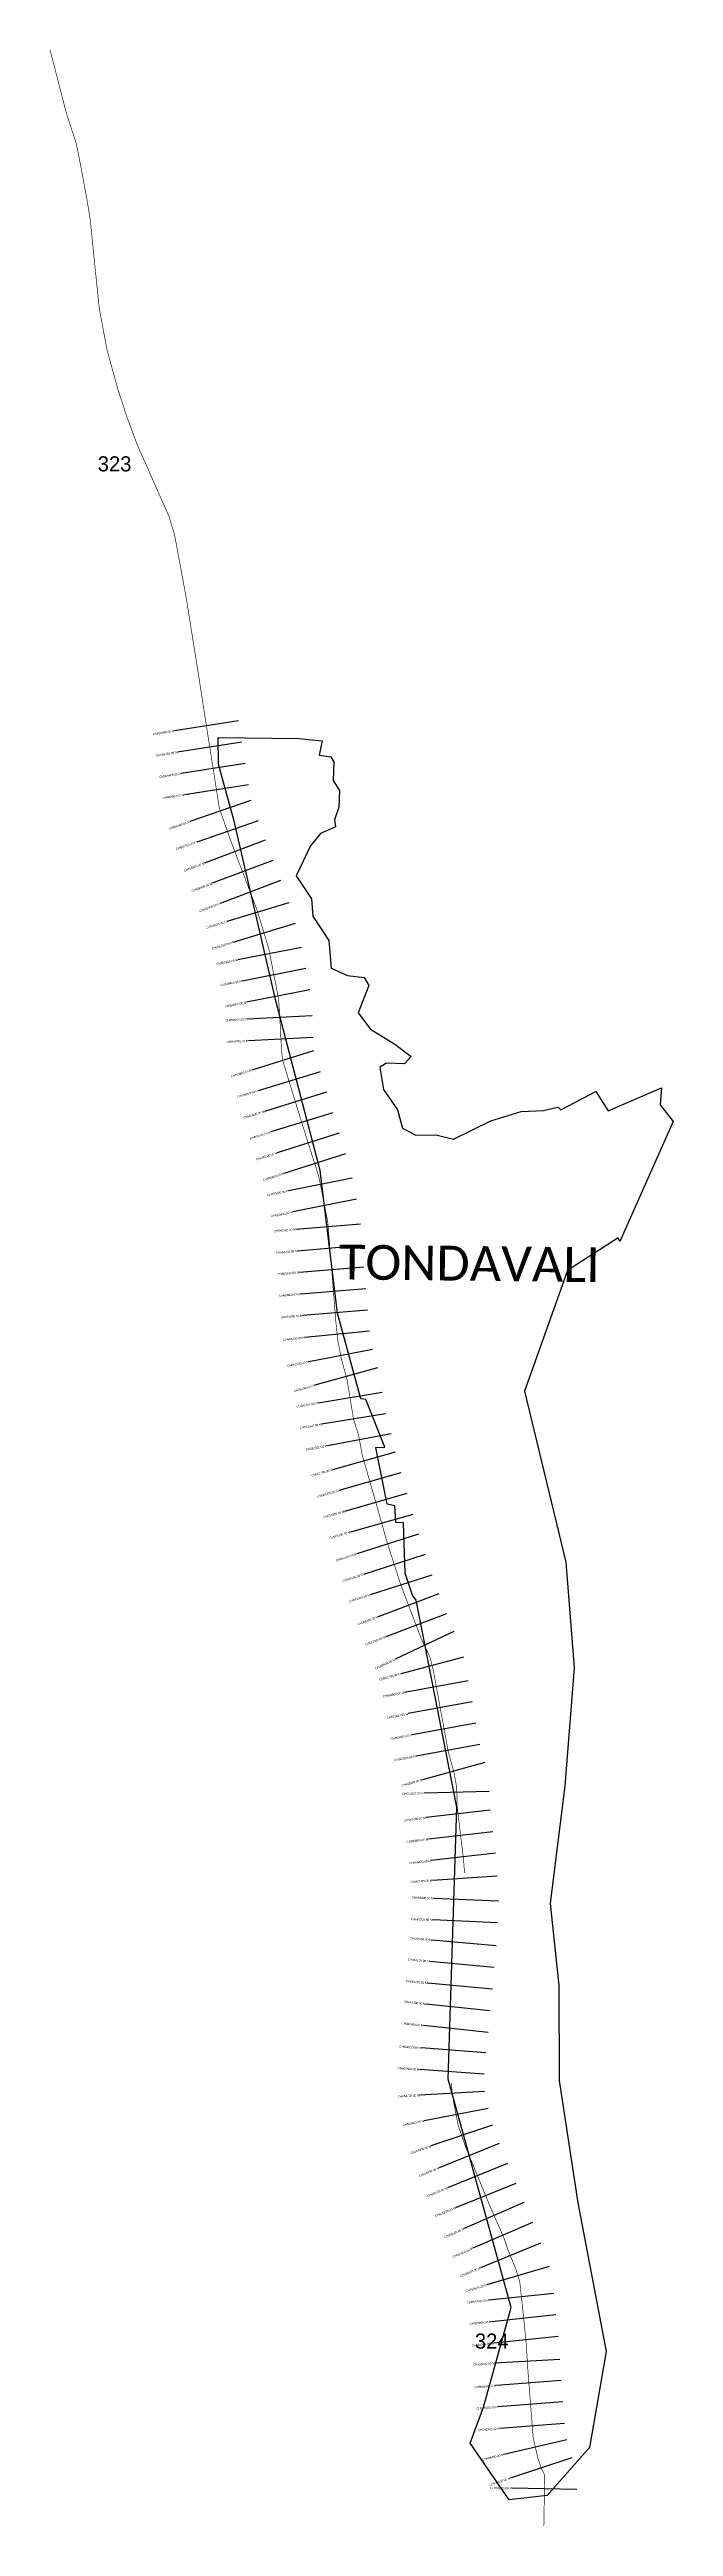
# Model space of a CAD drawing. Header units: metres. Extents: x 333202 to 336087, y 1779198 to 1790673.
import ezdxf
from ezdxf.enums import TextEntityAlignment as Align

# ---------------------------------------------------------------- set-up
doc = ezdxf.new("R2010")
doc.units = ezdxf.units.M
for name, color, linetype in [('CS', 134, 'Continuous'), ('CSMark', 6, 'Continuous'), ('NATURALLY PROTECTED', 3, 'Continuous'), ('VILLAGE NAME', 250, 'Continuous')]:
    doc.layers.add(name, color=color, linetype=linetype)

msp = doc.modelspace()

# ---------------------------------------------------------------- linework, layer by layer
at = {"color": 6}
msp.add_lwpolyline([(333981, 1787486), (334354, 1787481), (334463, 1787470), (334449, 1787405), (334502, 1787396), (334516, 1787374), (334513, 1787287), (334543, 1787241), (334539, 1787163), (334520, 1787104), (334524, 1787072), (334455, 1787042), (334409, 1786985), (334343, 1786846), (334413, 1786739), (334419, 1786658), (334493, 1786545), (334504, 1786417), (334580, 1786384), (334657, 1786374), (334678, 1786337), (334629, 1786210), (334686, 1786135), (334798, 1786065), (334874, 1786009), (334843, 1785974), (334758, 1785978), (334729, 1785958), (334747, 1785856), (334811, 1785762), (334834, 1785676), (334896, 1785644), (334989, 1785645), (335070, 1785626), (335243, 1785711), (335383, 1785753), (335486, 1785758), (335552, 1785773), (335554, 1785773), (335567, 1785761), (335729, 1785846), (335786, 1785757), (336033, 1785863), (336026, 1785784), (336087, 1785707), (335840, 1785152), (335832, 1785169), (335597, 1785017), (335398, 1784458), (335590, 1783666), (335629, 1783176), (335585, 1782629), (335517, 1782084), (335557, 1781704), (335559, 1781265), (335646, 1780698), (335776, 1780009), (335700, 1779564), (335504, 1779342), (335327, 1779321), (335147, 1779584), (335209, 1779751), (335337, 1780213), (335045, 1781270), (335086, 1782531), (334897, 1783490), (334881, 1783513), (334847, 1783615), (334839, 1783848), (334803, 1783849), (334799, 1783927), (334764, 1783935), (334711, 1784197), (334752, 1784199), (334664, 1784420), (334642, 1784422), (334534, 1784820), (334453, 1785480), (334249, 1786260), (334056, 1787098), (333983, 1787363), (333981, 1787486)], dxfattribs=at)
at = {"layer": 'CS'}
for p, q in [((334075, 1787564), (333779, 1787517)), ((334091, 1787465), (333794, 1787418)), ((334106, 1787366), (333810, 1787320)), ((334122, 1787267), (333825, 1787221)), ((334133, 1787195), (333850, 1787097)), ((334166, 1787100), (333882, 1787002)), ((334199, 1787011), (333918, 1786904)), ((334234, 1786917), (333954, 1786811)), ((334270, 1786824), (333990, 1786717)), ((334308, 1786721), (334021, 1786633)), ((334337, 1786625), (334050, 1786537)), ((334367, 1786514), (334073, 1786456)), ((334387, 1786416), (334092, 1786358)), ((334406, 1786317), (334112, 1786260)), ((334416, 1786197), (334116, 1786181)), ((334421, 1786097), (334122, 1786081)), ((334423, 1786034), (334137, 1785945)), ((334453, 1785938), (334166, 1785850)), ((334482, 1785843), (334196, 1785754)), ((334512, 1785747), (334225, 1785659)), ((334541, 1785653), (334255, 1785562)), ((334571, 1785557), (334285, 1785467)), ((334602, 1785445), (334307, 1785386)), ((334621, 1785347), (334327, 1785288)), ((334640, 1785231), (334341, 1785207)), ((334648, 1785132), (334349, 1785107)), ((334656, 1785032), (334357, 1785008)), ((334664, 1784932), (334365, 1784908)), ((334672, 1784833), (334373, 1784808)), ((334681, 1784736), (334383, 1784706)), ((334696, 1784651), (334401, 1784594)), ((334719, 1784566), (334429, 1784486)), ((334740, 1784451), (334444, 1784403)), ((334756, 1784353), (334460, 1784305)), ((334782, 1784260), (334487, 1784205)), ((334800, 1784176), (334511, 1784094)), ((334827, 1784080), (334539, 1783998)), ((334855, 1783984), (334566, 1783901)), ((334882, 1783887), (334594, 1783805)), ((334908, 1783796), (334623, 1783704)), ((334939, 1783701), (334653, 1783609)), ((334970, 1783606), (334684, 1783514)), ((335002, 1783519), (334722, 1783413)), ((335038, 1783426), (334757, 1783320)), ((335071, 1783344), (334800, 1783216)), ((335116, 1783226), (334826, 1783148)), ((335138, 1783116), (334843, 1783062)), ((335156, 1783018), (334861, 1782964)), ((335174, 1782920), (334879, 1782865)), ((335192, 1782821), (334897, 1782767)), ((335215, 1782738), (334926, 1782657)), ((335235, 1782603), (334935, 1782595)), ((335240, 1782517), (334942, 1782482)), ((335252, 1782417), (334954, 1782382)), ((335264, 1782318), (334966, 1782283)), ((335272, 1782211), (334973, 1782191)), ((335278, 1782095), (334979, 1782108)), ((335274, 1781995), (334974, 1782008)), ((335268, 1781888), (334970, 1781915)), ((335259, 1781788), (334960, 1781815)), ((335250, 1781688), (334951, 1781716)), ((335240, 1781587), (334942, 1781618)), ((335220, 1781393), (334920, 1781415)), ((335230, 1781487), (334931, 1781519)), ((335212, 1781293), (334913, 1781315)), ((335214, 1781213), (334914, 1781196)), ((335230, 1781135), (334935, 1781077)), ((335250, 1781058), (334966, 1780961)), ((335282, 1780973), (335004, 1780859)), ((335320, 1780880), (335042, 1780767)), ((335358, 1780787), (335080, 1780674)), ((335395, 1780699), (335120, 1780579)), ((335435, 1780607), (335160, 1780487)), ((335472, 1780511), (335195, 1780396)), ((335512, 1780403), (335224, 1780317)), ((335534, 1780277), (335235, 1780246)), ((335544, 1780178), (335246, 1780147)), ((335554, 1780078), (335256, 1780047)), ((335562, 1779972), (335262, 1779954)), ((335568, 1779875), (335269, 1779852)), ((335576, 1779775), (335277, 1779752)), ((335584, 1779676), (335285, 1779652)), ((335595, 1779599), (335303, 1779531)), ((335618, 1779516), (335333, 1779422)), ((335641, 1779370), (335341, 1779375))]:
    msp.add_line(p, q, dxfattribs=at)
at = {"layer": 'NATURALLY PROTECTED', "const_width": 3, "flags": 128}
for points in [[(333203, 1790672), (333214, 1790632), (333280, 1790375), (333324, 1790241), (333347, 1790128), (333375, 1789974), (333389, 1789890), (333412, 1789662), (333431, 1789477), (333466, 1789287), (333516, 1789104), (333560, 1788969), (333606, 1788845), (333682, 1788673), (333754, 1788510), (333780, 1788424), (333834, 1788131), (333888, 1787792), (333933, 1787502), (333987, 1787158), (334037, 1787015), (334160, 1786690), (334215, 1786510), (334261, 1786275), (334268, 1786162), (334274, 1786047), (334279, 1785993), (334325, 1785842), (334391, 1785629), (334447, 1785452), (334488, 1785245), (334509, 1784991), (334526, 1784778), (334535, 1784693), (334551, 1784609), (334578, 1784510), (334596, 1784400), (334608, 1784326), (334631, 1784254), (334648, 1784162), (334718, 1783917), (334763, 1783757), (334828, 1783556), (334922, 1783308), (334960, 1783229), (334976, 1783168), (335000, 1783038), (335046, 1782787), (335073, 1782689), (335085, 1782621), (335087, 1782538), (335103, 1782400), (335117, 1782286), (335121, 1782225)], [(335061, 1781253), (335064, 1781200), (335092, 1781056), (335125, 1780960), (335233, 1780696), (335305, 1780531), (335322, 1780480), (335358, 1780393), (335377, 1780329), (335387, 1780238), (335406, 1780054), (335415, 1779911), (335439, 1779608), (335460, 1779517), (335477, 1779465), (335492, 1779437), (335488, 1779200)]]:
    msp.add_lwpolyline(points, dxfattribs=at)

# ---------------------------------------------------------------- texts
at = {"char_height": 70, "attachment_point": 1}
for s, width, insert in [('323', 95.17, (333424, 1788789)), ('324', 240.62, (335169, 1780092))]:
    msp.add_mtext_dynamic_manual_height_columns(s, width=width, gutter_width=1, heights=[0], dxfattribs=dict(at, insert=insert))
at = {"layer": 'CSMark'}
for s, rotation, p in [('CH658200.00 M', 8.9213, (333778, 1787517)), ('CH658300.00 M', 8.9213, (333793, 1787418)), ('CH658400.00 M', 8.9213, (333809, 1787319)), ('CH658500.00 M', 8.9213, (333824, 1787221)), ('CH658600.00 M', 19.0987, (333849, 1787096)), ('CH658700.00 M', 19.0987, (333881, 1787002)), ('CH658800.00 M', 20.8502, (333917, 1786904)), ('CH658900.00 M', 20.8502, (333953, 1786810)), ('CH659000.00 M', 20.8502, (333989, 1786717)), ('CH659100.00 M', 16.9655, (334020, 1786633)), ('CH659200.00 M', 16.9655, (334049, 1786537)), ('CH659300.00 M', 11.1085, (334072, 1786456)), ('CH659400.00 M', 11.1085, (334091, 1786358)), ('CH659500.00 M', 11.1085, (334111, 1786259)), ('CH659600.00 M', 3.1566, (334115, 1786181)), ('CH659700.00 M', 3.1566, (334121, 1786081)), ('CH659800.00 M', 17.1224, (334136, 1785945)), ('CH659900.00 M', 17.1224, (334165, 1785850)), ('CH660000.00 M', 17.1224, (334195, 1785754)), ('CH660100.00 M', 17.1224, (334224, 1785658)), ('CH660200.00 M', 17.6343, (334254, 1785562)), ('CH660300.00 M', 17.6343, (334284, 1785466)), ('CH660400.00 M', 11.2369, (334307, 1785386)), ('CH660500.00 M', 11.2369, (334326, 1785288)), ('CH660600.00 M', 4.6176, (334340, 1785207)), ('CH660700.00 M', 4.6176, (334348, 1785107)), ('CH660800.00 M', 4.6176, (334356, 1785008)), ('CH660900.00 M', 4.6176, (334364, 1784908)), ('CH661000.00 M', 4.6176, (334372, 1784808)), ('CH661100.00 M', 5.6853, (334382, 1784706)), ('CH661200.00 M', 10.8567, (334400, 1784594)), ('CH661300.00 M', 15.5402, (334429, 1784485)), ('CH661400.00 M', 9.2409, (334443, 1784403)), ('CH661500.00 M', 9.2409, (334459, 1784304)), ('CH661600.00 M', 10.4577, (334486, 1784205)), ('CH661700.00 M', 15.8864, (334510, 1784094)), ('CH661800.00 M', 15.8864, (334538, 1783997)), ('CH661900.00 M', 15.8864, (334565, 1783901)), ('CH662000.00 M', 15.8864, (334593, 1783805)), ('CH662100.00 M', 17.8467, (334622, 1783704)), ('CH662200.00 M', 17.8467, (334652, 1783609)), ('CH662300.00 M', 17.8467, (334683, 1783514)), ('CH662400.00 M', 20.7321, (334721, 1783413)), ('CH662500.00 M', 20.7321, (334756, 1783319)), ('CH662600.00 M', 25.3851, (334799, 1783215)), ('CH662700.00 M', 15.0394, (334825, 1783148)), ('CH662800.00 M', 10.4624, (334842, 1783062)), ('CH662900.00 M', 10.4624, (334860, 1782963)), ('CH663000.00 M', 10.4624, (334878, 1782865)), ('CH663100.00 M', 10.4624, (334896, 1782767)), ('CH663200.00 M', 15.5669, (334926, 1782657)), ('CH663300.00 M', 1.5393, (334934, 1782595)), ('CH663400.00 M', 6.7425, (334941, 1782481)), ('CH663500.00 M', 6.7425, (334953, 1782382)), ('CH663600.00 M', 6.7425, (334965, 1782283)), ('CH663700.00 M', 3.8611, (334972, 1782191)), ('CH663800.00 M', 357.5141, (334978, 1782108)), ('CH663900.00 M', 357.5141, (334973, 1782008)), ('CH664000.00 M', 354.7442, (334969, 1781915)), ('CH664100.00 M', 354.7442, (334959, 1781816)), ('CH664200.00 M', 354.7442, (334950, 1781716)), ('CH664400.00 M', 353.9376, (334930, 1781519)), ('CH664300.00 M', 353.9376, (334941, 1781619)), ('CH664500.00 M', 355.8853, (334919, 1781415)), ('CH664600.00 M', 355.8853, (334912, 1781315)), ('CH664700.00 M', 3.1814, (334913, 1781196)), ('CH664800.00 M', 11.0915, (334934, 1781077)), ('CH664900.00 M', 19.0039, (334966, 1780960)), ('CH665000.00 M', 22.1388, (335003, 1780859)), ('CH665100.00 M', 22.1388, (335041, 1780766)), ('CH665200.00 M', 22.1388, (335079, 1780674)), ('CH665300.00 M', 23.567, (335119, 1780578)), ('CH665400.00 M', 23.567, (335159, 1780487)), ('CH665500.00 M', 22.451, (335194, 1780396)), ('CH665600.00 M', 16.6512, (335223, 1780317)), ('CH665700.00 M', 5.9724, (335234, 1780246)), ('CH665800.00 M', 5.9724, (335245, 1780147)), ('CH665900.00 M', 5.9724, (335255, 1780047)), ('CH666000.00 M', 3.5486, (335261, 1779954)), ('CH666100.00 M', 4.4878, (335268, 1779851)), ('CH666200.00 M', 4.4878, (335276, 1779752)), ('CH666300.00 M', 4.4878, (335284, 1779652)), ('CH666400.00 M', 13.1104, (335302, 1779531)), ('CH666500.00 M', 18.2142, (335332, 1779422)), ('CH666600.00 M', 359.14, (335340, 1779375))]:
    msp.add_text(s, height=10, rotation=rotation, dxfattribs=at).set_placement(p, align=Align.MIDDLE_RIGHT)
at = {"layer": 'VILLAGE NAME', "insert": (334541, 1785137), "char_height": 161.11, "attachment_point": 1, "rotation": 359.3742}
msp.add_mtext_dynamic_manual_height_columns('{\\fCalibri|b0|i0|c0|p34;TONDAVALI}', width=1589.79, gutter_width=806, heights=[0], dxfattribs=at)

doc.saveas('drawing.dxf')
